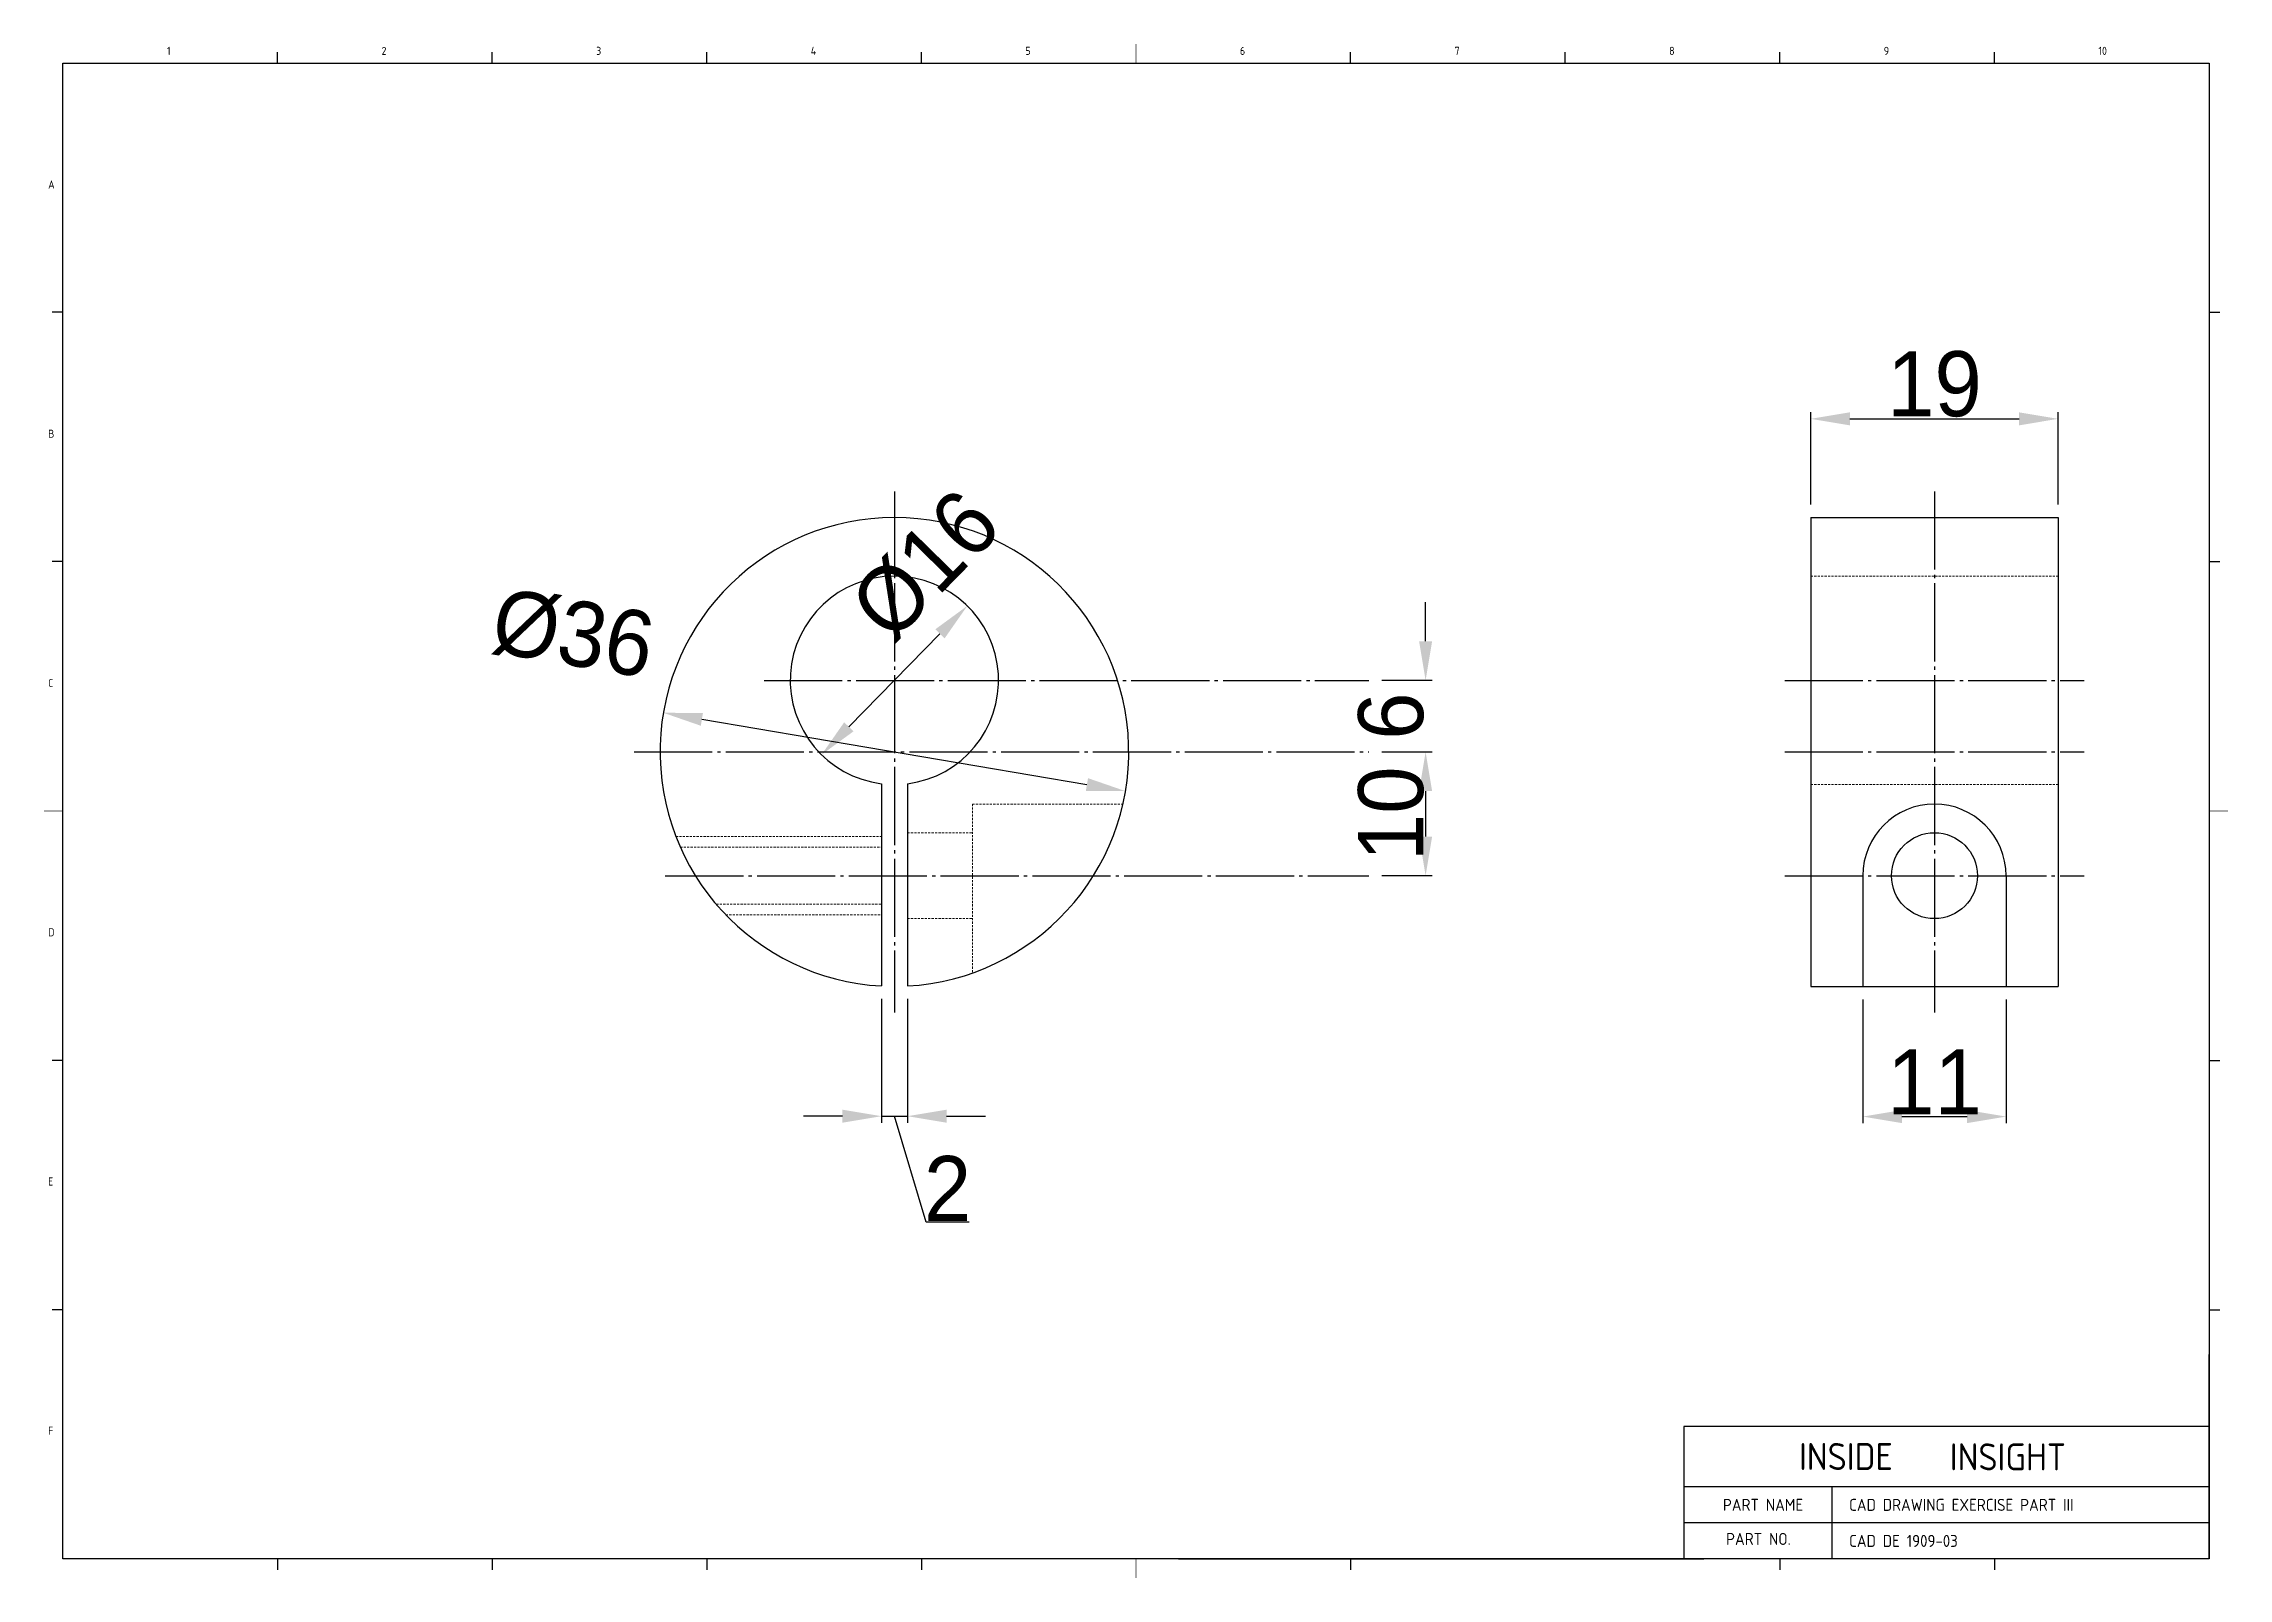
# Model space of a CAD drawing. Header units: inches. Extents: x 328 to 12229, y 132 to 477.
# Drawn here: x 12061.3 to 12229.1, y 134.4 to 252.3 of the extents above; entities that cross this region are included whole.
import ezdxf

# ---------------------------------------------------------------- set-up
doc = ezdxf.new("R2010")
doc.units = ezdxf.units.IN
doc.header["$MEASUREMENT"] = 0
for name, pattern in [('C2', [7.05, 6, -0.4, 0.25, -0.4]), ('D2', [11.2, 8, -0.8, 0.4, -0.8, 0.4, -0.8]), ('DASHED', [0.2068, 0.1655, -0.0413])]:
    doc.linetypes.add(name, pattern=pattern)
doc.layers.add('1', color=1, linetype='C2')
doc.layers.add('3', color=3, linetype='D2')
doc.layers.add('2', color=6, linetype='DASHED', lineweight=18)
doc.layers.add('DIMENSION', color=3, linetype='Continuous', lineweight=25)
doc.styles.add('A', font='GENISO', dxfattribs={"bigfont": 'WHGTXT'})
doc.styles.get("Standard").update_dxf_attribs({"font": 'gulim.ttc'})
doc.dimstyles.new('Copy of Copy of inside insight-1', dxfattribs={"dimscale": 100, "dimtxt": 5, "dimasz": 3, "dimexe": 0.5, "dimexo": 1, "dimgap": 0.09, "dimtad": 1, "dimdec": 0, "dimzin": 0, "dimdsep": 46, "dimtxsty": 'Standard', "dimcen": 0.09, "dimdle": 1, "dimclrd": 3, "dimclre": 3, "dimclrt": 2, "dimadec": 0, "dimazin": 0, "dimtfac": 1, "dimtdec": 0, "dimtofl": 0, "dimtmove": 0, "dimatfit": 3, "dimfxl": 0, "dimtolj": 1, "dimtzin": 0, "dimarcsym": 0})

msp = doc.modelspace()

# ---------------------------------------------------------------- texts
at = {"linetype": 'Continuous', "style": 'A'}
for s, height, p in [('1', 0.62208, (12070.771599, 251.396152)), ('2', 0.62208, (12087.256719, 251.396152)), ('3', 0.62208, (12103.741839, 251.396152)), ('4', 0.62208, (12120.226959, 251.396152)), ('5', 0.62208, (12136.712079, 251.396152)), ('6', 0.62208, (12153.197199, 251.396152)), ('7', 0.62208, (12169.682319, 251.396152)), ('8', 0.62208, (12186.167439, 251.396152)), ('9', 0.62208, (12202.652559, 251.396152)), ('10', 0.62208, (12219.137679, 251.396152)), ('A', 0.62208, (12061.647759, 241.131832)), ('B', 0.62208, (12061.647759, 221.992504)), ('C', 0.62208, (12061.647759, 202.853176)), ('D', 0.62208, (12061.647759, 183.713848)), ('E', 0.62208, (12061.647759, 164.57452)), ('F', 0.62208, (12061.647759, 145.435192)), ('INSIDE', 2.0706161, (12196.145542, 142.730347)), ('INSIGHT', 2.0706161, (12207.727428, 142.704071)), ('PART NAME', 0.9237888, (12190.300439, 139.591787)), ('CAD DRAWING EXERCISE PART III', 0.9237888, (12199.994519, 139.591787)), ('PART NO.', 0.9237888, (12190.544596, 136.974385)), ('CAD DE 1909-03', 0.9237888, (12199.994519, 136.82042))]:
    msp.add_text(s, height=height, dxfattribs=at).set_placement(p)
at = {"layer": 'DIMENSION', "color": 2, "insert": (12101.978263, 206.937824), "char_height": 5, "attachment_point": 5, "rotation": 350.38394575}
msp.add_mtext('\\A1;{\\Q0;%%c}36', dxfattribs=at)

# ---------------------------------------------------------------- blocks, each defined once
blk = doc.blocks.new('*D843')
at = {"layer": 'Defpoints', "color": 0}
for p in [(12132.25, 209.08), (12121.06, 197.66)]:
    blk.add_point(p, dxfattribs=at)
at = {"layer": 'DIMENSION', "color": 3, "lineweight": -2}
blk.add_line((12130.15, 206.94), (12123.16, 199.8), dxfattribs=at)
at = {"layer": 'DIMENSION', "color": 3}
for points in [[(12130.51, 206.59), (12129.8, 207.29), (12132.25, 209.08)], [(12122.8, 200.15), (12123.51, 199.45), (12121.06, 197.66)]]:
    blk.add_solid(points, dxfattribs=at)
at = {"layer": 'DIMENSION', "color": 2, "insert": (12129.04, 212.23), "char_height": 5, "attachment_point": 5, "rotation": 45.5766}
blk.add_mtext('\\A1;{\\Q0;%%c}16', dxfattribs=at)
blk = doc.blocks.new('*D847')
at = {"layer": 'Defpoints', "color": 0}
for p in [(12163.1, 203.37), (12163.1, 197.87), (12167.46, 197.87)]:
    blk.add_point(p, dxfattribs=at)
at = {"layer": 'DIMENSION', "color": 3, "lineweight": -2}
for p, q in [((12167.46, 206.37), (12167.46, 209.37)), ((12164.1, 203.37), (12167.96, 203.37)), ((12164.1, 197.87), (12167.96, 197.87)), ((12167.46, 194.87), (12167.46, 191.87))]:
    blk.add_line(p, q, dxfattribs=at)
at = {"layer": 'DIMENSION', "color": 3}
for points in [[(12166.96, 206.37), (12167.96, 206.37), (12167.46, 203.37)], [(12167.96, 194.87), (12166.96, 194.87), (12167.46, 197.87)]]:
    blk.add_solid(points, dxfattribs=at)
at = {"layer": 'DIMENSION', "color": 2, "insert": (12164.81, 200.62), "char_height": 5, "attachment_point": 5, "rotation": 90}
blk.add_mtext('\\A1;6', dxfattribs=at)
blk = doc.blocks.new('*D852')
at = {"layer": 'Defpoints', "color": 0}
for p in [(12163.1, 197.87), (12163.1, 188.37), (12167.46, 188.37)]:
    blk.add_point(p, dxfattribs=at)
at = {"layer": 'DIMENSION', "color": 3, "lineweight": -2}
for p, q in [((12164.1, 197.87), (12167.96, 197.87)), ((12167.46, 194.87), (12167.46, 191.37)), ((12164.1, 188.37), (12167.96, 188.37))]:
    blk.add_line(p, q, dxfattribs=at)
at = {"layer": 'DIMENSION', "color": 3}
for points in [[(12167.96, 194.87), (12166.96, 194.87), (12167.46, 197.87)], [(12166.96, 191.37), (12167.96, 191.37), (12167.46, 188.37)]]:
    blk.add_solid(points, dxfattribs=at)
at = {"layer": 'DIMENSION', "color": 2, "insert": (12164.81, 193.12), "char_height": 5, "attachment_point": 5, "rotation": 90}
blk.add_mtext('\\A1;10', dxfattribs=at)
blk = doc.blocks.new('*D855')
at = {"layer": 'Defpoints', "color": 0}
for p in [(12125.66, 179.9), (12127.66, 179.9), (12127.66, 169.9)]:
    blk.add_point(p, dxfattribs=at)
at = {"layer": 'DIMENSION', "color": 3, "lineweight": -2}
for p, q in [((12125.66, 178.9), (12125.66, 169.4)), ((12127.66, 178.9), (12127.66, 169.4)), ((12122.66, 169.9), (12119.66, 169.9)), ((12125.66, 169.9), (12127.66, 169.9)), ((12129.1, 161.75), (12126.66, 169.9)), ((12130.66, 169.9), (12133.66, 169.9)), ((12132.39, 161.75), (12129.1, 161.75))]:
    blk.add_line(p, q, dxfattribs=at)
at = {"layer": 'DIMENSION', "color": 3}
for points in [[(12122.66, 169.4), (12122.66, 170.4), (12125.66, 169.9)], [(12130.66, 170.4), (12130.66, 169.4), (12127.66, 169.9)]]:
    blk.add_solid(points, dxfattribs=at)
at = {"layer": 'DIMENSION', "color": 2, "insert": (12130.74, 164.34), "char_height": 5, "attachment_point": 5}
blk.add_mtext('\\A1;2', dxfattribs=at)
blk = doc.blocks.new('*D858')
at = {"layer": 'Defpoints', "color": 0}
for p in [(12216.05, 223.45), (12197.05, 215.87), (12216.05, 215.87)]:
    blk.add_point(p, dxfattribs=at)
at = {"layer": 'DIMENSION', "color": 3, "lineweight": -2}
for p, q in [((12197.05, 216.87), (12197.05, 223.95)), ((12200.05, 223.45), (12213.05, 223.45)), ((12216.05, 216.87), (12216.05, 223.95))]:
    blk.add_line(p, q, dxfattribs=at)
at = {"layer": 'DIMENSION', "color": 3}
for points in [[(12200.05, 223.95), (12200.05, 222.95), (12197.05, 223.45)], [(12213.05, 222.95), (12213.05, 223.95), (12216.05, 223.45)]]:
    blk.add_solid(points, dxfattribs=at)
at = {"layer": 'DIMENSION', "color": 2, "insert": (12206.55, 226.11), "char_height": 5, "attachment_point": 5}
blk.add_mtext('\\A1;19', dxfattribs=at)
blk = doc.blocks.new('*D861')
at = {"layer": 'Defpoints', "color": 0}
for p in [(12201.05, 179.87), (12212.05, 179.87), (12212.05, 169.87)]:
    blk.add_point(p, dxfattribs=at)
at = {"layer": 'DIMENSION', "color": 3, "lineweight": -2}
for p, q in [((12201.05, 178.87), (12201.05, 169.37)), ((12212.05, 178.87), (12212.05, 169.37)), ((12204.05, 169.87), (12209.05, 169.87))]:
    blk.add_line(p, q, dxfattribs=at)
at = {"layer": 'DIMENSION', "color": 3}
for points in [[(12204.05, 170.37), (12204.05, 169.37), (12201.05, 169.87)], [(12209.05, 169.37), (12209.05, 170.37), (12212.05, 169.87)]]:
    blk.add_solid(points, dxfattribs=at)
at = {"layer": 'DIMENSION', "color": 2, "insert": (12206.55, 172.53), "char_height": 5, "attachment_point": 5}
blk.add_mtext('\\A1;11', dxfattribs=at)

# ---------------------------------------------------------------- dimensions: what is measured, and where the dimension line sits
at = {"layer": 'DIMENSION'}
for base, p1, p2, override, picture, middle in [((12216.047858, 223.45286), (12197.047858, 215.869332), (12216.047858, 215.869332), {"dimscale": 1, "dimlfac": 1, "dimtxsty": 'Standard', "dimsah": 1, "dimtolj": 1}, '*D858', (12206.547858, 226.11036)), ((12127.655039, 169.897131), (12125.655039, 179.897131), (12127.655039, 179.897131), {"dimscale": 1, "dimlfac": 1, "dimtxsty": 'Standard', "dimsah": 1, "dimtmove": 1, "dimtolj": 1}, '*D855', (12129.19004, 164.342131)), ((12212.047858, 169.869332), (12201.047858, 179.869332), (12212.047858, 179.869332), {"dimscale": 1, "dimlfac": 1, "dimtxsty": 'Standard', "dimsah": 1, "dimtolj": 1}, '*D861', (12206.547858, 172.526832))]:
    dim = msp.add_linear_dim(base=base, p1=p1, p2=p2, dimstyle='Copy of Copy of inside insight-1', override=override, dxfattribs=at)
    dim.commit()
    dim.dimension.update_dxf_attribs({"geometry": picture, "text_midpoint": middle})
dim = msp.add_diameter_dim_2p(p1=(12121.055402, 197.655833), p2=(12132.254675, 209.082831), text='{\\Q0;%%c}16', dimstyle='Copy of Copy of inside insight-1', override={"dimscale": 1, "dimlfac": 1, "dimtxsty": 'Standard', "dimsah": 1, "dimtmove": 2, "dimtolj": 1}, dxfattribs=at)
dim.commit()
dim.dimension.update_dxf_attribs({"geometry": '*D843', "text_midpoint": (12129.040832, 212.232627), "dimtype": 163})
for base, p1, p2, angle, picture, middle in [((12167.4649698049, 197.8693320581), (12163.0981580666, 203.3693320581), (12163.0981580666, 197.8693320581), 270, '*D847', (12164.8124698013, 200.6193320581)), ((12167.4649698049, 188.3693320581), (12163.0981580666, 197.8693320581), (12163.0981580666, 188.3693320581), 90, '*D852', (12164.8074698013, 193.1193320581))]:
    dim = msp.add_linear_dim(base=base, p1=p1, p2=p2, angle=angle, dimstyle='Copy of Copy of inside insight-1', override={"dimscale": 1, "dimlfac": 1, "dimtxsty": 'Standard', "dimsah": 1, "dimtolj": 1}, dxfattribs=at)
    dim.commit()
    dim.dimension.update_dxf_attribs({"geometry": picture, "text_midpoint": middle})

# ---------------------------------------------------------------- linework, layer by layer
at = {"linetype": 'Continuous'}
for p, q in [((12062.788239, 250.774072), (12227.639439, 250.774072)), ((12062.788239, 135.896632), (12062.788239, 250.774072)), ((12227.639439, 250.774072), (12227.639439, 135.896632)), ((12227.639439, 135.896632), (12062.788239, 135.896632))]:
    msp.add_line(p, q, dxfattribs=at)
for p, q in [((12197.047858, 215.869332), (12216.047858, 215.869332)), ((12197.047858, 215.869332), (12197.047858, 179.869332)), ((12216.047858, 215.869332), (12216.047858, 179.869332)), ((12125.655039, 195.432078), (12125.655039, 179.897131)), ((12127.655039, 195.432078), (12127.655039, 179.897131)), ((12201.047858, 188.369332), (12201.047858, 179.869332)), ((12212.047858, 188.369332), (12212.047858, 179.869332)), ((12197.047858, 179.869332), (12216.047858, 179.869332))]:
    msp.add_line(p, q)
msp.add_circle((12206.547858, 188.369332), 3.3)
for centre, radius, start, end in [((12126.655039, 197.869332), 18, 273.18473854, 266.81526146), ((12126.655039, 203.369332), 8, 277.18075578, 262.81924422), ((12206.547858, 188.369332), 5.5, 0, 180)]:
    msp.add_arc(centre, radius, start, end)
at = {"layer": '1'}
for p, q in [((12126.655039, 217.869332), (12126.655039, 177.869332)), ((12206.547858, 217.869332), (12206.547858, 177.869332)), ((12116.655039, 203.369332), (12163.098158, 203.369332)), ((12195.047858, 203.369332), (12218.047858, 203.369332)), ((12106.655039, 197.869332), (12163.098158, 197.869332)), ((12195.047858, 197.869332), (12218.047858, 197.869332)), ((12109.055323, 188.369332), (12163.098158, 188.369332)), ((12195.047858, 188.369332), (12218.047858, 188.369332))]:
    msp.add_line(p, q, dxfattribs=at)
at = {"layer": '2'}
for p, q in [((12197.047858, 211.369332), (12216.047858, 211.369332)), ((12197.047858, 195.369332), (12216.047858, 195.369332)), ((12132.655039, 193.869332), (12144.204967, 193.869332)), ((12132.655039, 193.869332), (12132.655039, 180.898769)), ((12109.869628, 191.369332), (12125.655039, 191.369332)), ((12127.655039, 191.669332), (12132.655039, 191.669332)), ((12110.201771, 190.569332), (12125.655039, 190.569332)), ((12112.976223, 186.169332), (12125.655039, 186.169332)), ((12113.703205, 185.369332), (12125.655039, 185.369332)), ((12127.655039, 185.069332), (12132.655039, 185.069332))]:
    msp.add_line(p, q, dxfattribs=at)
at = {"layer": '3', "color": 3, "linetype": 'Continuous'}
for p, q in [((12079.273359, 250.774072), (12079.273359, 251.603512)), ((12095.758479, 250.774072), (12095.758479, 251.603512)), ((12128.728719, 250.774072), (12128.728719, 251.603512)), ((12161.698959, 250.774072), (12161.698959, 251.603512)), ((12178.184079, 250.774072), (12178.184079, 251.603512)), ((12194.669199, 250.774072), (12194.669199, 251.603512)), ((12211.154319, 250.774072), (12211.154319, 251.603512)), ((12062.788239, 231.634744), (12061.958799, 231.634744)), ((12227.639439, 231.634744), (12228.468879, 231.634744)), ((12062.788239, 212.495416), (12061.958799, 212.495416)), ((12227.639439, 212.495416), (12228.468879, 212.495416)), ((12062.788239, 174.175288), (12061.958799, 174.175288)), ((12227.639439, 174.175288), (12228.468879, 174.175288)), ((12062.788239, 155.03596), (12061.958799, 155.03596)), ((12227.639439, 155.03596), (12228.468879, 155.03596)), ((12227.639439, 135.896632), (12227.639439, 151.601041)), ((12227.639439, 146.058308), (12187.300662, 146.058308)), ((12187.300662, 146.058308), (12187.300662, 135.896632)), ((12227.639439, 141.439364), (12187.300662, 141.439364)), ((12198.694057, 135.896632), (12198.694057, 141.439364)), ((12227.639439, 138.667998), (12187.300662, 138.667998)), ((12079.273359, 135.896632), (12079.273359, 135.067192)), ((12095.758479, 135.896632), (12095.758479, 135.067192)), ((12112.243599, 135.896632), (12112.243599, 135.067192)), ((12128.728719, 135.896632), (12128.728719, 135.067192)), ((12148.485794, 135.896632), (12188.824572, 135.896632)), ((12161.698959, 135.896632), (12161.698959, 135.067192)), ((12194.669199, 135.896632), (12194.669199, 135.067192)), ((12211.154319, 135.896632), (12211.154319, 135.067192))]:
    msp.add_line(p, q, dxfattribs=at)
at = {"layer": '3', "linetype": 'Continuous'}
msp.add_line((12112.243599, 250.774072), (12112.243599, 251.603512), dxfattribs=at)
at = {"layer": '3', "color": 3, "linetype": 'Continuous', "const_width": 0.062208}
for points in [[(12145.213839, 250.774072), (12145.213839, 252.225592)], [(12062.788239, 193.335352), (12061.336719, 193.335352)], [(12227.639439, 193.335352), (12229.090959, 193.335352)], [(12145.213839, 135.896632), (12145.213839, 134.445112)]]:
    msp.add_lwpolyline(points, dxfattribs=at)
at = {"layer": 'Defpoints', "color": 0, "linetype": 'ByBlock'}
for p in [(12113.519607, 210.176259), (12131.113419, 210.011835), (12122.196658, 196.726829), (12139.79047, 185.562405)]:
    msp.add_point(p, dxfattribs=at)
at = {"layer": 'DIMENSION', "color": 3}
msp.add_line((12111.865799, 200.375007), (12141.444278, 195.363657), dxfattribs=at)
for points in [[(12111.949322, 200.867982), (12111.782277, 199.882033), (12108.907952, 200.876142)], [(12141.360755, 194.870682), (12141.5278, 195.856631), (12144.402125, 194.862522)]]:
    msp.add_solid(points, dxfattribs=at)

msp.set_redraw_order([(e.dxf.handle, doc.entitydb.next_handle()) for e in msp.query("TEXT MTEXT ATTDEF DIMENSION ARC_DIMENSION")])  # texts and dimensions are drawn at this point

doc.saveas('drawing.dxf')
